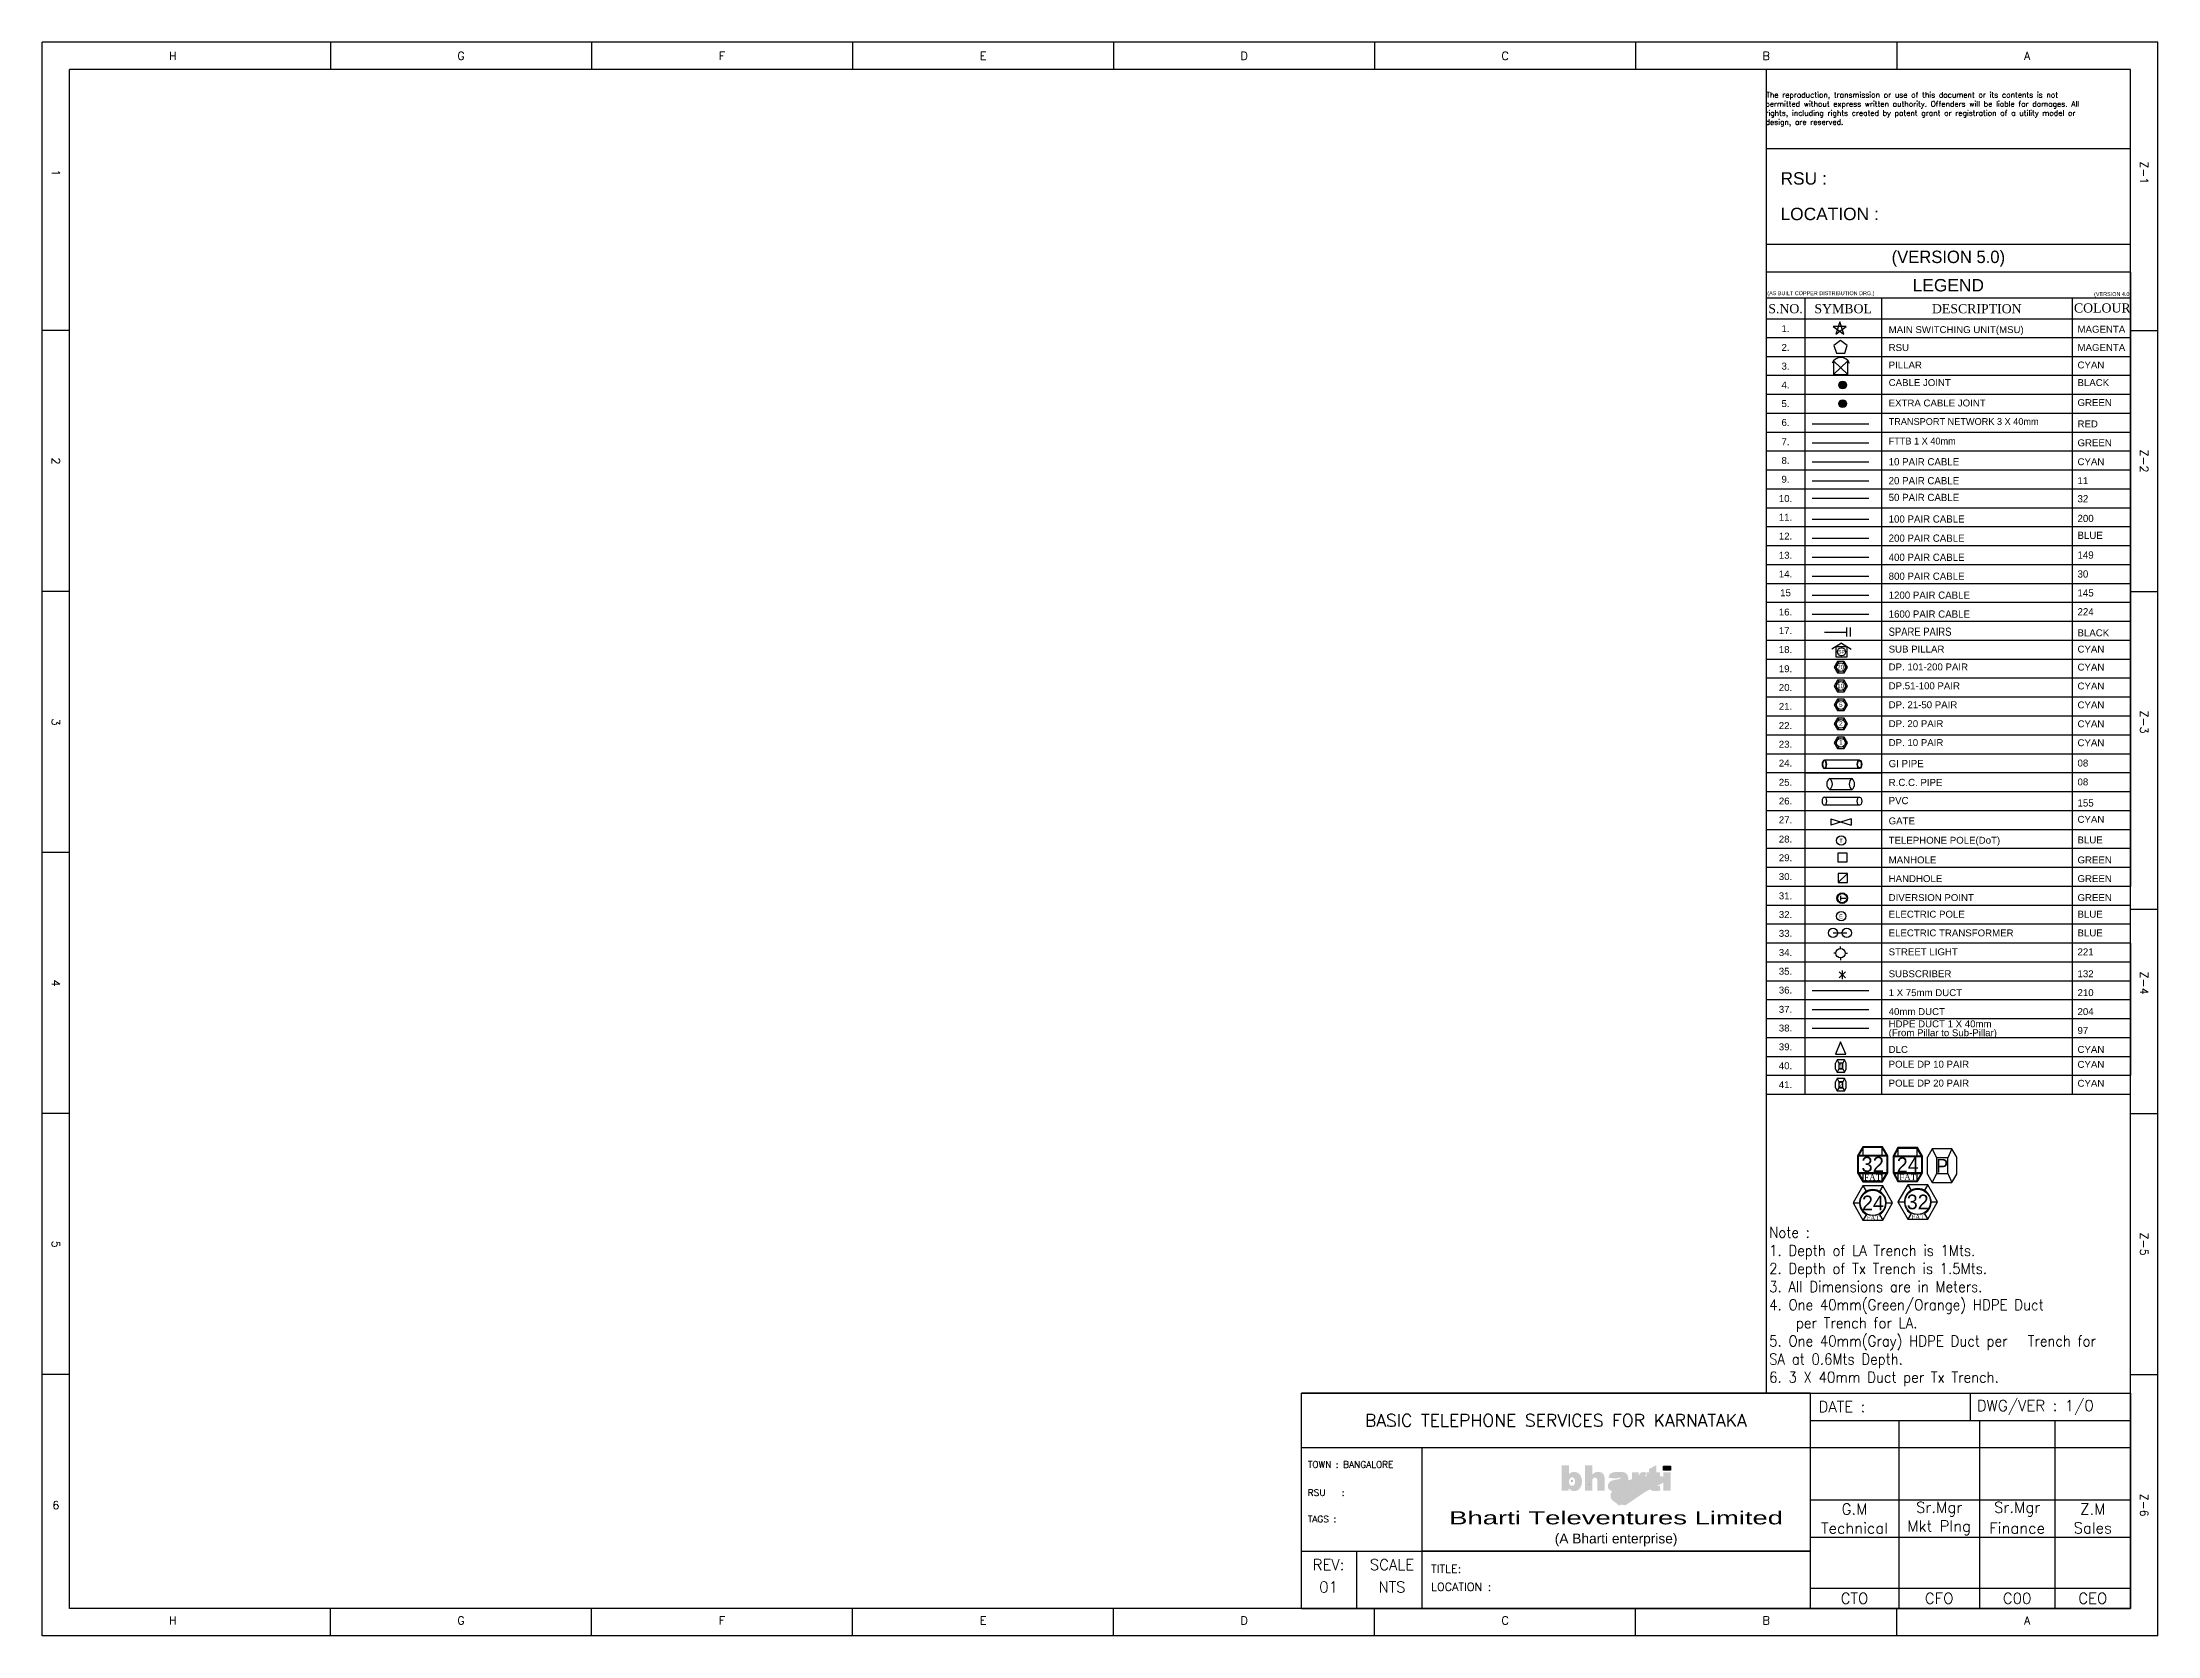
# Model space of a CAD drawing. Header units: inches. Extents: x 26 to 5868, y 25 to 4425.
import ezdxf
from ezdxf.enums import TextEntityAlignment as Align

# ---------------------------------------------------------------- set-up
doc = ezdxf.new("R2010")
doc.units = ezdxf.units.IN
doc.header["$MEASUREMENT"] = 0
doc.linetypes.add('AUSGEZOGEN', pattern=[2, 1, 1])
for name, color, linetype in [('CABLE_TXT', 5, 'Continuous'), ('DLC', 4, 'Continuous'), ('DP', 4, 'Continuous'), ('JOINTS', 7, 'Continuous'), ('LEGEND', 7, 'Continuous'), ('MP', 4, 'Continuous'), ('PIL_TXT', 6, 'Continuous'), ('RSU', 6, 'Continuous'), ('SP', 4, 'Continuous'), ('TXT', 7, 'Continuous')]:
    doc.layers.add(name, color=color, linetype=linetype)
doc.styles.add('2', font='arial.ttf', dxfattribs={"height": 2})
doc.styles.add('ar', font='swiss.ttf')
doc.styles.add('book', font='BKANT.TTF', dxfattribs={"height": 5})
doc.styles.add('COMPLEX', font='COMPLEX.shx', dxfattribs={"width": 0.9})
doc.styles.add('LEGEND', font='ANTQUAB.TTF', dxfattribs={"height": 10})
doc.styles.add('ROMANTIC', font='romantic.ttf')
doc.styles.get("Standard").update_dxf_attribs({"font": 'arial.ttf'})
doc.styles.add('STYLE1', font='romans.shx')
doc.styles.add('technic', font='technic_.ttf')

# ---------------------------------------------------------------- blocks, each defined once
blk = doc.blocks.new('YogiSir')
at = {"layer": 'CABLE_TXT', "style": 'LEGEND', "width": 0.6}
blk.add_text('Cable_Text', height=0.9, dxfattribs=at).set_placement((0, 0.3), align=Align.CENTER)
blk = doc.blocks.new('yogi')
at = {"layer": 'CABLE_TXT', "style": 'LEGEND', "width": 0.6}
blk.add_text('Cable - Text', height=0.9, dxfattribs=at).set_placement((0, 0.1), align=Align.CENTER)
blk = doc.blocks.new('DLC')
at = {"const_width": 1}
blk.add_lwpolyline([(0, 0), (9, 0), (0, 22), (-9, 0), (0, 0)], dxfattribs=at)
blk = doc.blocks.new('DP1')
for p, q in [((-4, 4), (-3, 4)), ((-2, 8), (-1, 6)), ((-1, 1), (-2, 0)), ((2, 8), (1, 6)), ((1, 1), (2, 0)), ((3, 4), (4, 4))]:
    blk.add_line(p, q)
blk.add_lwpolyline([(-2, 8), (-4, 4), (-2, 0), (2, 0), (4, 4), (2, 8)], close=True)
blk.add_circle((0, 4), 2.9)
at = {"ltscale": 8, "style": 'ar'}
blk.add_text('1', height=3, dxfattribs=at).set_placement((-1, 3))
blk = doc.blocks.new('DP2')
for p, q in [((-4, 4), (-3, 4)), ((-2, 8), (-1, 6)), ((-1, 1), (-2, 0)), ((2, 8), (1, 6)), ((1, 1), (2, 0)), ((3, 4), (4, 4))]:
    blk.add_line(p, q)
blk.add_lwpolyline([(-2, 8), (-4, 4), (-2, 0), (2, 0), (4, 4), (2, 8)], close=True)
blk.add_circle((0, 4), 2.9)
at = {"ltscale": 8, "style": 'ar'}
blk.add_text('2', height=3, dxfattribs=at).set_placement((-1, 3))
blk = doc.blocks.new('DP5')
for p, q in [((-4, 4), (-3, 4)), ((-2, 8), (-1, 6)), ((-1, 1), (-2, 0)), ((2, 8), (1, 6)), ((1, 1), (2, 0)), ((3, 4), (4, 4))]:
    blk.add_line(p, q)
blk.add_lwpolyline([(-2, 8), (-4, 4), (-2, 0), (2, 0), (4, 4), (2, 8)], close=True)
blk.add_circle((0, 4), 2.9)
at = {"ltscale": 8, "style": 'ar'}
blk.add_text('5', height=3, dxfattribs=at).set_placement((-1, 3))
blk = doc.blocks.new('DP10')
for p, q in [((-4, 4), (-3, 4)), ((-2, 8), (-1, 6)), ((-1, 1), (-2, 0)), ((2, 8), (1, 6)), ((1, 1), (2, 0)), ((3, 4), (4, 4))]:
    blk.add_line(p, q)
blk.add_lwpolyline([(-2, 8), (-4, 4), (-2, 0), (2, 0), (4, 4), (2, 8)], close=True)
blk.add_circle((0, 4), 2.9)
at = {"ltscale": 8, "style": 'ar'}
blk.add_text('10', height=3, dxfattribs=at).set_placement((0, 4), align=Align.MIDDLE)
blk = doc.blocks.new('DP20')
for p, q in [((-4, 4), (-3, 4)), ((-2, 8), (-1, 6)), ((-1, 1), (-2, 0)), ((2, 8), (1, 6)), ((1, 1), (2, 0)), ((3, 4), (4, 4))]:
    blk.add_line(p, q)
blk.add_lwpolyline([(-2, 8), (-4, 4), (-2, 0), (2, 0), (4, 4), (2, 8)], close=True)
blk.add_circle((0, 4), 2.9)
at = {"ltscale": 8, "style": 'ar'}
blk.add_text('20', height=3, dxfattribs=at).set_placement((0, 4), align=Align.MIDDLE)
blk = doc.blocks.new('J')
h = blk.add_hatch(color=256)
edge = h.paths.add_edge_path()
edge.add_arc((0, 0), 1.34, 0, 360)
blk.add_circle((0, 0), 1.34)
blk = doc.blocks.new('RSU')
at = {"const_width": 1, "flags": 128}
blk.add_lwpolyline([(0, 24), (-13, 15), (-8, 0), (8, 0), (13, 15)], close=True, dxfattribs=at)
blk = doc.blocks.new('MP')
for p, q in [((-9, 18), (9, 0)), ((9, 18), (-9, 0)), ((-9, 18), (-9, 0)), ((-9, 0), (9, 0)), ((9, 0), (9, 18))]:
    blk.add_line(p, q)
at = {"const_width": 1.02}
blk.add_lwpolyline([(11, 15, 0.67595397), (-11, 15)], format="xyb", dxfattribs=at)
blk = doc.blocks.new('cabtxt')
at = {"layer": 'CABLE_TXT', "style": 'COMPLEX'}
blk.add_text('XXXXX', height=2, dxfattribs=at).set_placement((0, 0))
blk = doc.blocks.new('PILNUM')
at = {"layer": 'PIL_TXT', "style": 'COMPLEX'}
blk.add_text('XX', height=2.5, dxfattribs=at).set_placement((0, 0))
blk = doc.blocks.new('SP')
at = {"linetype": 'Continuous'}
for p, q in [((0, 9), (-6, 5)), ((4, 7), (-4, 7)), ((-4, 7), (-4, 0)), ((-3, 3), (-4, 3)), ((-4, 0), (4, 0)), ((0, 9), (6, 5)), ((0, 7), (0, 6)), ((4, 3), (3, 3)), ((4, 0), (4, 7))]:
    blk.add_line(p, q, dxfattribs=at)
blk.add_line((0, 0), (0, 1))
blk.add_circle((0, 3), 2.69)
at = {"ltscale": 8, "style": 'ar'}
blk.add_text('SP', height=2.38, dxfattribs=at).set_placement((0, 3), align=Align.MIDDLE)
blk = doc.blocks.new('PDP2')
for p, q in [((-3, 2), (-3, 6)), ((-2, 8), (-1, 6)), ((-1, 2), (-2, 0)), ((2, 8), (1, 6)), ((1, 2), (2, 0)), ((3, 2), (3, 6))]:
    blk.add_line(p, q)
for points in [[(3, 6), (2, 8), (-2, 8), (-3, 6)], [(-3, 2), (-2, 0), (2, 0), (3, 2)], [(-1, 6), (-1, 2), (1, 2), (1, 6)], [(1, 6), (-1, 6)]]:
    blk.add_lwpolyline(points)
at = {"ltscale": 8, "style": 'ar'}
blk.add_text('2', height=3, dxfattribs=at).set_placement((0, 4), align=Align.MIDDLE)
blk = doc.blocks.new('PDP1')
for p, q in [((-81, 47), (-81, 140)), ((-54, 186), (-31, 137)), ((-31, 137), (-31, 50)), ((54, 186), (31, 137)), ((31, 50), (31, 137)), ((81, 47), (81, 140)), ((-31, 50), (-54, 0)), ((-31, 50), (31, 50)), ((31, 50), (54, 0))]:
    blk.add_line(p, q)
for points in [[(81, 140), (54, 186), (-54, 186), (-81, 140)], [(31, 137), (-31, 137)], [(-81, 47), (-54, 0), (54, 0), (81, 47)]]:
    blk.add_lwpolyline(points)
at = {"ltscale": 8, "style": 'book'}
blk.add_text('P', height=75, dxfattribs=at).set_placement((0, 93), align=Align.MIDDLE)
blk = doc.blocks.new('32F-Pole')
for points in [[(84, 143), (55, 192), (-55, 192), (-84, 143), (-84, 49), (-55, 0), (55, 0), (84, 49)], [(80, 142), (53, 188), (-53, 188), (-80, 142), (-80, 50), (-53, 4), (53, 4), (80, 50)]]:
    blk.add_lwpolyline(points, close=True)
for points in [[(-40, 142), (-80, 142)], [(-80, 142), (80, 142)], [(-77, 146), (77, 146)], [(-53, 146), (-53, 188)], [(53, 146), (53, 188)], [(-80, 50), (-40, 50), (80, 50)], [(-77, 46), (-40, 46), (77, 46)], [(-53, 4), (-53, 46)], [(53, 4), (53, 46)]]:
    blk.add_lwpolyline(points)
at = {"ltscale": 8}
for s, height, style, p in [('32', 83.7, 'book', (0, 96)), ('FAT', 33.5, 'ROMANTIC', (0, 25))]:
    blk.add_text(s, height=height, dxfattribs=dict(at, style=style)).set_placement(p, align=Align.MIDDLE)
blk = doc.blocks.new('24F-Pole')
for points in [[(81, 139), (54, 187), (-54, 187), (-81, 139), (-81, 48), (-54, 0), (54, 0), (81, 48)], [(77, 138), (52, 183), (-52, 183), (-77, 138), (-77, 49), (-52, 4), (52, 4), (77, 49)]]:
    blk.add_lwpolyline(points, close=True)
for points in [[(-39, 138), (-77, 138)], [(-77, 138), (77, 138)], [(-75, 142), (75, 142)], [(-52, 142), (-52, 183)], [(52, 142), (52, 183)], [(-77, 49), (-39, 49), (77, 49)], [(-75, 45), (-39, 45), (75, 45)], [(-52, 4), (-52, 45)], [(52, 4), (52, 45)]]:
    blk.add_lwpolyline(points)
at = {"ltscale": 8}
for s, height, style, p in [('24', 81.4, 'book', (0, 93)), ('FAT', 32.6, 'ROMANTIC', (0, 24))]:
    blk.add_text(s, height=height, dxfattribs=dict(at, style=style)).set_placement(p, align=Align.MIDDLE)
blk = doc.blocks.new('24F-DP')
for p, q in [((-55, 189), (-36, 158)), ((55, 189), (36, 158)), ((-109, 95), (-73, 95)), ((-36, 31), (-55, 0)), ((36, 31), (55, 0)), ((73, 95), (109, 95))]:
    blk.add_line(p, q)
blk.add_lwpolyline([(-55, 189), (-109, 95), (-55, 0), (55, 0), (109, 95), (55, 189)], close=True)
blk.add_circle((0, 95), 69.9)
blk.add_arc((0, 95), 73.9, 300, 240)
at = {"ltscale": 8, "style": 'book'}
blk.add_text('24', height=80.8, dxfattribs=at).set_placement((0, 95), align=Align.MIDDLE_CENTER)
at = {"ltscale": 8, "style": 'ROMANTIC'}
blk.add_text('FAT', height=24.2, dxfattribs=at).set_placement((1, 13), align=Align.MIDDLE)
blk = doc.blocks.new('32F-DP')
for p, q in [((-55, 189), (-36, 158)), ((55, 189), (36, 158)), ((-109, 95), (-73, 95)), ((-36, 31), (-55, 0)), ((36, 31), (55, 0)), ((73, 95), (109, 95))]:
    blk.add_line(p, q)
blk.add_lwpolyline([(-55, 189), (-109, 95), (-55, 0), (55, 0), (109, 95), (55, 189)], close=True)
blk.add_circle((0, 95), 69.9)
blk.add_arc((0, 95), 73.9, 300, 240)
at = {"ltscale": 8, "style": 'book'}
blk.add_text('32', height=80.8, dxfattribs=at).set_placement((0, 95), align=Align.MIDDLE_CENTER)
at = {"ltscale": 8, "style": 'ROMANTIC'}
blk.add_text('FAT', height=24.2, dxfattribs=at).set_placement((1, 13), align=Align.MIDDLE)
blk = doc.blocks.new('2022_Feb')
at = {"layer": 'LEGEND', "linetype": 'Continuous'}
h = blk.add_hatch(color=256, dxfattribs=at)
edge = h.paths.add_edge_path()
edge.add_arc((4985.8, 3478.6), 10.6, 0, 360)
h = blk.add_hatch(color=3, dxfattribs=at)
edge = h.paths.add_edge_path()
edge.add_arc((4985.8, 3427.2), 10.6, 0, 360)
at = {"layer": 'LEGEND'}
h = blk.add_hatch(color=3, dxfattribs=at)
h.paths.add_polyline_path([(4999.4, 2061.6, 1), (4969.8, 2061.6, 1)])
h.paths.add_polyline_path([(4997.1, 2061.6, -1), (4972.1, 2061.6, -1)], flags=16)
h = blk.add_hatch(color=7, dxfattribs=at)
h.paths.add_polyline_path([(4262, 467.2, 0.300366), (4242.2, 476.9, 0.212938), (4230.1, 471.1), (4230.1, 495.4), (4209.8, 495.4), (4209.8, 425.3), (4229, 425.3), (4229, 432.4, 0.366197), (4254.1, 426.3, 0.215164), (4265.7, 445.6, 0.159246)])
edge = h.paths.add_edge_path(flags=16)
edge.add_ellipse((4238.5, 450.6), major_axis=(0, 11.9), ratio=0.711111, start_angle=0, end_angle=360)
h.paths.add_polyline_path([(4320.2, 475.2, 0.364351), (4294.3, 469.6), (4294.3, 495.1), (4274.4, 495.1), (4274.4, 425), (4294.3, 425), (4294.3, 451.3, -0.277132), (4297.9, 460, -0.686436), (4308.3, 454.9), (4308.3, 425), (4328.2, 425), (4328.2, 462.4, 0.236134)])
h.paths.add_polyline_path([(4376.1, 477.1), (4356.2, 477.1), (4346.6, 474), (4342.2, 470), (4338.7, 461.2), (4357.4, 458.8), (4372.5, 461.6), (4371.7, 458.4), (4347.4, 452.9, 0.398552), (4338.3, 431.8, 0.31301), (4361.3, 423.8), (4369.3, 426.2), (4374.5, 431), (4376.1, 425.8), (4396.8, 425.8), (4395.6, 427.4), (4394, 433), (4393.6, 434.6), (4393.6, 462, 0.410812)])
h.paths.add_polyline_path([(4430.3, 461.3, -0.182708), (4438.4, 460.3), (4444.3, 473.6), (4444.3, 474.2, 0.20659), (4431.5, 476.3, 0.232916), (4424.9, 470.8), (4422.9, 467.3), (4422.9, 475.9), (4404.2, 475.9), (4404.2, 424.9), (4424.5, 424.9), (4424.5, 449.2, -0.258309)])
h.paths.add_polyline_path([(4480.9, 439.6), (4475.2, 438.5, -0.512152), (4471.2, 442), (4471.2, 461.2), (4481.8, 461.2), (4481.8, 476.2), (4471, 476.2), (4471, 495.7), (4451.2, 485.3), (4451.2, 476.1), (4444.3, 476.1), (4444.3, 474.2, -0.003313), (4444.5, 474.1), (4444.3, 473.6), (4444.3, 461.6), (4451.5, 461.6), (4451.5, 437.4, 0.122421), (4453.6, 430.5, 0.238902), (4463.2, 424.6), (4470.1, 424.1), (4474.8, 424.5), (4482.5, 426)])
h.paths.add_polyline_path([(4510.7, 476), (4491, 476), (4491, 425.3), (4510.7, 425.3)])
blk.add_hatch(color=2, dxfattribs=at).paths.add_polyline_path([(4510.6, 481.9), (4510.6, 493), (4490.7, 493), (4490.7, 481.9)])
h = blk.add_hatch(color=2, dxfattribs=at)
edge = h.paths.add_edge_path()
edge.add_ellipse((4444.9, 416.4), major_axis=(-88.2, -17.5), ratio=0.423668, start_angle=209.35882, end_angle=371.60371)
edge.add_ellipse((4433.2, 425.4), major_axis=(-88.2, -17.5), ratio=0.423668, start_angle=191.60371, end_angle=389.35882, ccw=False)
at = {"layer": 'LEGEND', "color": 7}
for p, q in [((5855.9, 4425.1), (14, 4425.1)), ((4414.2, 4425.1), (4414.2, 4350.1)), ((5135.1, 4425.1), (5135.1, 4350.1)), ((5855.9, 24.9), (5855.9, 4425.1)), ((5780.9, 4350.1), (89, 4350.1)), ((4774.7, 4350.1), (4774.7, 3790.2)), ((5780.9, 99.9), (5780.9, 4350.1)), ((5780.9, 4130.6), (4774.7, 4130.6)), ((5780.9, 3866.7), (4774.7, 3866.7)), ((5780.9, 3629.2), (5855.9, 3629.2)), ((5780.9, 2908.4), (5855.9, 2908.4)), ((5780.9, 2030.8), (5855.9, 2030.8)), ((5780.9, 1466.6), (5855.9, 1466.6)), ((3491.7, 694.8), (5780.9, 694.8)), ((3491.7, 99.9), (3491.7, 694.8)), ((5338.4, 694.8), (5338.4, 619.5)), ((5780.9, 694.8), (5780.9, 99.9)), ((4895.9, 619.5), (5780.9, 619.5)), ((3491.7, 544.2), (5780.9, 544.2)), ((3824.6, 99.9), (3824.6, 544.2)), ((4895.9, 400.5), (5780.9, 400.5)), ((4895.9, 296.6), (5780.9, 296.6)), ((3491.7, 258), (4895.9, 258)), ((3643.5, 258), (3643.5, 99.9)), ((4895.9, 156.4), (5780.9, 156.4)), ((5780.9, 99.9), (89, 99.9)), ((3491.7, 99.9), (5780.9, 99.9)), ((5855.9, 24.9), (14, 24.9))]:
    blk.add_line(p, q, dxfattribs=at)
at = {"layer": 'LEGEND', "linetype": 'Continuous', "ltscale": 5e-05}
for p, q in [((4774.7, 3790.2), (4774.7, 2459.7)), ((5780.9, 3790.2), (4774.7, 3790.2)), ((4774.7, 2459.7), (4774.7, 2407.4)), ((4774.7, 2459.7), (4774.7, 2407.4)), ((4774.7, 2407.4), (4774.7, 2198.4)), ((4774.7, 2407.4), (4774.7, 2198.4)), ((4774.7, 2198.5), (4774.7, 2198.4)), ((4774.7, 2198.4), (4774.7, 1780.5)), ((4774.7, 2146.2), (4774.7, 1885)), ((4774.7, 1780.5), (4774.7, 1571.5)), ((4774.7, 1571.5), (4774.7, 694.8))]:
    blk.add_line(p, q, dxfattribs=at)
at = {"layer": 'LEGEND', "linetype": 'AUSGEZOGEN'}
blk.add_line((5780.9, 3790.2), (4774.7, 3790.2), dxfattribs=at)
at = {"layer": 'LEGEND'}
for p, q in [((5780.9, 3790.2), (5780.9, 2459.7)), ((5780.9, 3718.5), (4774.7, 3718.5)), ((4881.5, 3718.5), (4881.5, 2407.4)), ((5093.1, 3718.5), (5093.1, 1519.2)), ((5619.5, 3718.5), (5619.5, 1519.2)), ((5780.9, 3660.2), (4774.7, 3660.2)), ((5780.9, 3608.6), (4774.7, 3608.6)), ((5780.9, 3556.9), (4774.7, 3556.9)), ((5780.9, 3504.7), (4774.7, 3504.7)), ((5780.9, 3452.4), (4774.7, 3452.4)), ((5780.9, 3400.2), (4774.7, 3400.2)), ((5780.9, 3347.9), (4774.7, 3347.9)), ((5780.9, 3295.7), (4774.7, 3295.7)), ((5780.9, 3243.4), (4774.7, 3243.4)), ((5780.9, 3191.2), (4774.7, 3191.2)), ((5780.9, 3138.9), (4774.7, 3138.9)), ((5780.9, 3086.7), (4774.7, 3086.7)), ((5780.9, 3034.4), (4774.7, 3034.4)), ((5780.9, 2982.2), (4774.7, 2982.2)), ((5780.9, 2929.9), (4774.7, 2929.9)), ((5780.9, 2877.7), (4774.7, 2877.7)), ((5780.9, 2825.4), (4774.7, 2825.4)), ((5780.9, 2825.4), (4774.7, 2825.4)), ((5780.9, 2773.2), (4774.7, 2773.2)), ((5780.9, 2720.9), (4774.7, 2720.9)), ((5780.9, 2668.7), (4774.7, 2668.7)), ((5780.9, 2616.4), (4774.7, 2616.4)), ((5780.9, 2564.2), (4774.7, 2564.2)), ((5780.9, 2511.9), (4774.7, 2511.9)), ((5780.9, 2459.7), (4774.7, 2459.7)), ((4881.5, 2459.7), (4774.7, 2459.7)), ((5780.9, 2459.7), (4881.5, 2459.7)), ((5780.9, 2459.7), (5780.9, 2094)), ((5780.9, 2407.4), (4774.7, 2407.4)), ((4881.5, 2407.4), (4881.5, 2198.4)), ((4881.5, 2407.4), (5093.1, 2407.4)), ((5032.4, 2442.6), (4935.6, 2442.6)), ((5032.4, 2419.7), (4935.6, 2419.7)), ((5780.9, 2355.2), (4774.7, 2355.2)), ((4935.6, 2340.9), (5032.4, 2340.9)), ((5780.9, 2302.9), (4774.7, 2302.9)), ((5032.4, 2318.1), (4935.6, 2318.1)), ((5780.9, 2250.7), (4774.7, 2250.7)), ((5780.9, 2198.4), (4774.7, 2198.4)), ((5780.9, 2198.4), (4774.7, 2198.4)), ((4881.5, 2198.4), (4881.5, 1937.2)), ((5780.9, 2146.2), (4774.7, 2146.2)), ((5780.9, 2094), (4774.7, 2094)), ((5780.9, 2041.7), (4774.7, 2041.7)), ((5780.9, 1989.5), (4774.7, 1989.5)), ((5780.9, 1937.2), (4774.7, 1937.2)), ((5780.9, 1937.2), (4774.7, 1937.2)), ((4881.5, 1937.2), (4881.5, 1519.2)), ((5780.9, 1937.2), (5780.9, 1571.5)), ((5780.9, 1885), (4774.7, 1885)), ((5780.9, 1832.7), (4774.7, 1832.7)), ((5780.9, 1780.5), (4774.7, 1780.5)), ((5780.9, 1728.2), (4774.7, 1728.2)), ((5780.9, 1728.2), (4774.7, 1728.2)), ((5780.9, 1676), (4774.7, 1676)), ((5780.9, 1623.7), (4774.7, 1623.7)), ((5780.9, 1571.5), (4774.7, 1571.5)), ((5780.9, 1519.2), (4774.7, 1519.2)), ((4895.9, 694.8), (3491.7, 694.8)), ((4895.9, 694.8), (4895.9, 99.9)), ((5141.4, 619.5), (5141.4, 99.9)), ((5363.4, 619.5), (5363.4, 99.9)), ((5572.2, 619.5), (5572.2, 99.9)), ((4909.2, 400.5), (5154.6, 400.5)), ((5572.2, 400.5), (5780.9, 400.5)), ((4895.9, 258), (3824.6, 258))]:
    blk.add_line(p, q, dxfattribs=at)
at = {"layer": 'LEGEND', "color": 6}
for p, q in [((4995.7, 3640.1), (4959.7, 3640.1)), ((4959.7, 3640.1), (4988.8, 3619)), ((4977.7, 3653.1), (4966.6, 3619)), ((4966.6, 3619), (4995.7, 3640.1)), ((4988.8, 3619), (4977.7, 3653.1))]:
    blk.add_line(p, q, dxfattribs=at)
at = {"layer": 'LEGEND', "color": 6, "ltscale": 8}
for p, q in [((4980.1, 3601.5), (4961.6, 3588.1)), ((4961.6, 3588.1), (4968.7, 3566.4)), ((4968.7, 3566.4), (4991.5, 3566.4)), ((4998.5, 3588.1), (4980.1, 3601.5)), ((4991.5, 3566.4), (4998.5, 3588.1))]:
    blk.add_line(p, q, dxfattribs=at)
at = {"layer": 'LEGEND', "color": 4}
for p, q in [((5000.4, 3545.2), (4960.6, 3507.7)), ((4960.6, 3545.2), (5000.4, 3507.7)), ((4960.6, 3545.2), (4960.6, 3507.7)), ((4960.6, 3507.7), (5000.4, 3507.7)), ((5000.4, 3507.7), (5000.4, 3545.2)), ((4962.9, 2699.7), (4968.9, 2699.7)), ((4972, 2715.4), (4975, 2710.2)), ((4975, 2689.1), (4972, 2683.9)), ((4982.6, 2727.9), (4982.6, 2730.4)), ((4990.2, 2715.4), (4987.2, 2710.2)), ((4987.2, 2689.1), (4990.2, 2683.9)), ((4993.3, 2699.7), (4999.3, 2699.7)), ((4972, 2663.2), (4962.9, 2647.4)), ((4962.9, 2647.4), (4972, 2631.6)), ((4962.9, 2647.4), (4968.9, 2647.4)), ((4990.2, 2663.2), (4972, 2663.2)), ((4972, 2663.2), (4975, 2658)), ((4975, 2636.9), (4972, 2631.6)), ((4972, 2631.6), (4990.2, 2631.6)), ((4990.2, 2663.2), (4987.2, 2658)), ((4987.2, 2636.9), (4990.2, 2631.6)), ((4999.3, 2647.4), (4990.2, 2663.2)), ((4990.2, 2631.6), (4999.3, 2647.4)), ((4993.3, 2647.4), (4999.3, 2647.4)), ((4972, 2610.9), (4962.9, 2595.2)), ((4962.9, 2595.2), (4968.9, 2595.2)), ((4962.9, 2595.2), (4972, 2579.4)), ((4990.2, 2610.9), (4972, 2610.9)), ((4972, 2610.9), (4975, 2605.7)), ((4975, 2584.6), (4972, 2579.4)), ((4972, 2579.4), (4990.2, 2579.4)), ((4990.2, 2610.9), (4987.2, 2605.7)), ((4987.2, 2584.6), (4990.2, 2579.4)), ((4999.3, 2595.2), (4990.2, 2610.9)), ((4990.2, 2579.4), (4999.3, 2595.2)), ((4993.3, 2595.2), (4999.3, 2595.2)), ((4962.9, 2542.9), (4968.9, 2542.9)), ((4972, 2558.7), (4975, 2553.5)), ((4975, 2532.4), (4972, 2527.1)), ((4990.2, 2558.7), (4987.2, 2553.5)), ((4987.2, 2532.4), (4990.2, 2527.1)), ((4993.3, 2542.9), (4999.3, 2542.9)), ((4962.9, 2490.7), (4968.9, 2490.7)), ((4972, 2506.4), (4975, 2501.2)), ((4975, 2480.1), (4972, 2474.9)), ((4990.2, 2506.4), (4987.2, 2501.2)), ((4987.2, 2480.1), (4990.2, 2474.9)), ((4993.3, 2490.7), (4999.3, 2490.7)), ((4966.1, 1589.3), (4966.1, 1606.4)), ((4971, 1614.9), (4975.2, 1605.8)), ((4975.2, 1589.9), (4971, 1580.8)), ((4990.7, 1614.9), (4986.5, 1605.8)), ((4986.5, 1589.9), (4990.7, 1580.8)), ((4995.6, 1589.3), (4995.6, 1606.4)), ((4966.1, 1537.7), (4966.1, 1554.7)), ((4971, 1563.2), (4975.2, 1554.1)), ((4975.2, 1538.2), (4971, 1529.1)), ((4990.7, 1563.2), (4986.5, 1554.1)), ((4986.5, 1538.2), (4990.7, 1529.1)), ((4995.6, 1537.7), (4995.6, 1554.7))]:
    blk.add_line(p, q, dxfattribs=at)
at = {"layer": 'LEGEND', "color": 1, "linetype": 'Continuous'}
blk.add_line((4901.9, 3371.2), (5058.6, 3371.2), dxfattribs=at)
at = {"layer": 'LEGEND', "color": 3, "linetype": 'Continuous'}
for p, q in [((4901.9, 3318.9), (5058.6, 3318.9)), ((4998.2, 2186), (4972.3, 2186)), ((4972.3, 2186), (4972.3, 2161.9)), ((4972.3, 2161.9), (4998.2, 2161.9)), ((4998.2, 2161.9), (4998.2, 2186)), ((4999.3, 2129.3), (4973.4, 2129.3)), ((4973.4, 2129.3), (4973.4, 2105.3)), ((4973.4, 2105.3), (4999.3, 2105.3)), ((4999.3, 2105.3), (4999.3, 2129.3))]:
    blk.add_line(p, q, dxfattribs=at)
at = {"layer": 'LEGEND', "color": 4, "linetype": 'Continuous'}
for p, q in [((4901.9, 3266.7), (5058.6, 3266.7)), ((4982.6, 2765.9), (4956, 2749.5)), ((4997.9, 2755.5), (4967.3, 2755.5)), ((4967.3, 2755.5), (4967.3, 2727.9)), ((4982.6, 2765.9), (5009.2, 2749.5)), ((4982.6, 2755.5), (4982.6, 2753)), ((4997.9, 2727.9), (4997.9, 2755.5)), ((4971.3, 2741.7), (4967.3, 2741.7)), ((4967.3, 2727.9), (4997.9, 2727.9)), ((4997.9, 2741.7), (4993.9, 2741.7))]:
    blk.add_line(p, q, dxfattribs=at)
at = {"layer": 'LEGEND', "color": 11, "linetype": 'Continuous'}
blk.add_line((4901.9, 3214.4), (5058.6, 3214.4), dxfattribs=at)
at = {"layer": 'LEGEND', "color": 32, "linetype": 'Continuous'}
blk.add_line((4901.9, 3166.3), (5058.6, 3166.3), dxfattribs=at)
at = {"layer": 'LEGEND', "color": 200, "linetype": 'Continuous'}
blk.add_line((4901.9, 3108.6), (5058.6, 3108.6), dxfattribs=at)
at = {"layer": 'LEGEND', "color": 5, "linetype": 'Continuous'}
blk.add_line((4901.9, 3055.8), (5058.6, 3055.8), dxfattribs=at)
at = {"layer": 'LEGEND', "color": 149, "linetype": 'Continuous'}
blk.add_line((4901.9, 3002.9), (5058.6, 3002.9), dxfattribs=at)
blk.add_line((4901.9, 3002.9), (5058.6, 3002.9), dxfattribs=at)
at = {"layer": 'LEGEND', "color": 30, "linetype": 'Continuous'}
blk.add_line((4901.9, 2950.6), (5058.6, 2950.6), dxfattribs=at)
at = {"layer": 'LEGEND', "color": 145, "linetype": 'Continuous'}
blk.add_line((4901.9, 2898.4), (5058.6, 2898.4), dxfattribs=at)
at = {"layer": 'LEGEND', "color": 224, "linetype": 'Continuous'}
blk.add_line((4901.9, 2846.1), (5058.6, 2846.1), dxfattribs=at)
at = {"layer": 'LEGEND', "color": 7, "linetype": 'Continuous'}
for p, q in [((4996.8, 2809.4), (4996.8, 2784.3)), ((5006.3, 2809.4), (5006.3, 2784.3))]:
    blk.add_line(p, q, dxfattribs=at)
at = {"layer": 'LEGEND', "color": 7, "lineweight": 30}
blk.add_line((4935.6, 2796.2), (4996.7, 2796.2), dxfattribs=at)
at = {"layer": 'LEGEND', "color": 8}
for p, q in [((4949.8, 2391.9), (5011.9, 2391.9)), ((4949.8, 2361.3), (5011.9, 2361.3))]:
    blk.add_line(p, q, dxfattribs=at)
at = {"layer": 'LEGEND', "color": 4, "linetype": 'Continuous', "ltscale": 5e-05}
for p, q in [((4953.7, 2280.9), (5009.2, 2263.2)), ((5009.2, 2280.9), (4953.7, 2263.2)), ((4953.7, 2280.9), (4953.7, 2263.2)), ((5009.2, 2280.9), (5009.2, 2263.2))]:
    blk.add_line(p, q, dxfattribs=at)
at = {"layer": 'LEGEND', "color": 3, "linetype": 'Continuous', "ltscale": 8}
for p, q in [((4999.3, 2129.3), (4973.4, 2105.3)), ((4979.9, 2068.1), (4979.9, 2055.1)), ((4979.9, 2061.6), (4994.3, 2061.6))]:
    blk.add_line(p, q, dxfattribs=at)
at = {"layer": 'LEGEND', "color": 5, "ltscale": 8}
blk.add_line((4959.3, 1965.6), (4997.2, 1965.6), dxfattribs=at)
at = {"layer": 'LEGEND', "color": 221, "ltscale": 8}
for p, q in [((4980.3, 1922.2), (4980.3, 1928)), ((4967.5, 1909.4), (4961.7, 1909.4)), ((4980.3, 1896.5), (4980.3, 1890.7)), ((4993.2, 1909.4), (4999, 1909.4))]:
    blk.add_line(p, q, dxfattribs=at)
at = {"layer": 'LEGEND', "color": 132}
for p, q in [((4976.7, 1858.6), (4994.1, 1841.2)), ((4976.7, 1841.2), (4994.1, 1858.6)), ((4985.4, 1837.6), (4985.4, 1862.2))]:
    blk.add_line(p, q, dxfattribs=at)
at = {"layer": 'LEGEND', "color": 210, "linetype": 'Continuous'}
blk.add_line((4901.9, 1806.8), (5058.6, 1806.8), dxfattribs=at)
at = {"layer": 'LEGEND', "color": 204, "linetype": 'Continuous'}
blk.add_line((4901.9, 1754.6), (5058.6, 1754.6), dxfattribs=at)
at = {"layer": 'LEGEND', "color": 97, "linetype": 'Continuous'}
blk.add_line((4901.9, 1702.3), (5058.6, 1702.3), dxfattribs=at)
at = {"layer": 'LEGEND', "color": 4, "ltscale": 8}
for p, q in [((4980.2, 1664.6), (4965.8, 1631.1)), ((4994.3, 1631.1), (4980.2, 1664.6)), ((4965.8, 1631.1), (4994.3, 1631.1))]:
    blk.add_line(p, q, dxfattribs=at)
at = {"layer": 'LEGEND', "color": 7, "flags": 128}
for points in [[(14, 24.9), (14, 4425.1)], [(809.9, 4425.1), (809.9, 4350.1)], [(1530.8, 4425.1), (1530.8, 4350.1)], [(2251.6, 4425.1), (2251.6, 4350.1)], [(2972.5, 4425.1), (2972.5, 4350.1)], [(3693.4, 4425.1), (3693.4, 4350.1)], [(89, 99.9), (89, 4350.1)], [(89, 3629.2), (14, 3629.2)], [(89, 2908.4), (14, 2908.4)], [(89, 2187.5), (14, 2187.5)], [(89, 1466.6), (14, 1466.6)], [(89, 745.8), (14, 745.8)], [(5780.9, 745.8), (5855.9, 745.8)], [(809.9, 24.9), (809.9, 99.9)], [(1530.8, 24.9), (1530.8, 99.9)], [(2251.6, 24.9), (2251.6, 99.9)], [(2972.5, 24.9), (2972.5, 99.9)], [(3693.4, 24.9), (3693.4, 99.9)], [(4414.2, 24.9), (4414.2, 99.9)], [(5135.1, 24.9), (5135.1, 99.9)]]:
    blk.add_lwpolyline(points, dxfattribs=at)
at = {"layer": 'LEGEND', "color": 4}
for points in [[(4972, 2715.4), (4962.9, 2699.7), (4972, 2683.9), (4990.2, 2683.9), (4999.3, 2699.7), (4990.2, 2715.4)], [(4972, 2558.7), (4962.9, 2542.9), (4972, 2527.1), (4990.2, 2527.1), (4999.3, 2542.9), (4990.2, 2558.7)], [(4972, 2506.4), (4962.9, 2490.7), (4972, 2474.9), (4990.2, 2474.9), (4999.3, 2490.7), (4990.2, 2506.4)]]:
    blk.add_lwpolyline(points, close=True, dxfattribs=at)
for points in [[(4995.6, 1606.4), (4990.7, 1614.9), (4971, 1614.9), (4966.1, 1606.4)], [(4966.1, 1589.3), (4971, 1580.8), (4990.7, 1580.8), (4995.6, 1589.3)], [(4975.2, 1605.8), (4975.2, 1589.9), (4986.5, 1589.9), (4986.5, 1605.8)], [(4986.5, 1605.8), (4975.2, 1605.8)], [(4995.6, 1554.7), (4990.7, 1563.2), (4971, 1563.2), (4966.1, 1554.7)], [(4966.1, 1537.7), (4971, 1529.1), (4990.7, 1529.1), (4995.6, 1537.7)], [(4975.2, 1554.1), (4975.2, 1538.2), (4986.5, 1538.2), (4986.5, 1554.1)], [(4986.5, 1554.1), (4975.2, 1554.1)]]:
    blk.add_lwpolyline(points, dxfattribs=at)
at = {"layer": 'LEGEND', "color": 2}
blk.add_lwpolyline([(4510.6, 481.9), (4490.7, 481.9), (4490.7, 493), (4510.6, 493)], close=True, dxfattribs=at)
at = {"layer": 'LEGEND', "linetype": 'Continuous'}
blk.add_circle((4985.8, 3478.6), 10.6, dxfattribs=at)
at = {"layer": 'LEGEND', "color": 3, "linetype": 'Continuous'}
blk.add_circle((4985.8, 3427.2), 10.6, dxfattribs=at)
at = {"layer": 'LEGEND', "color": 4}
for centre, radius in [((4982.6, 2741.7), 11.3), ((4981.1, 2699.7), 12.2), ((4981.1, 2647.4), 12.2), ((4981.1, 2595.2), 12.2), ((4981.1, 2542.9), 12.2), ((4981.1, 2490.7), 12.2)]:
    blk.add_circle(centre, radius, dxfattribs=at)
at = {"layer": 'LEGEND', "color": 5, "ltscale": 8}
for centre in [(4981.9, 2220.8), (4981.9, 2011.8), (4959.3, 1965.6), (4997.2, 1965.6)]:
    blk.add_circle(centre, 12.9, dxfattribs=at)
at = {"layer": 'LEGEND', "color": 3}
for radius in [14.8, 12.5]:
    blk.add_circle((4984.6, 2061.6), radius, dxfattribs=at)
at = {"layer": 'LEGEND', "color": 221, "ltscale": 8}
blk.add_circle((4980.3, 1909.4), 12.9, dxfattribs=at)
at = {"layer": 'LEGEND', "color": 4}
blk.add_arc((4980.6, 3528.9), 25.8, 21.58701, 157.81454, dxfattribs=at)
at = {"layer": 'LEGEND', "color": 8}
for centre, radius, start, end in [((4961.2, 2376.6), 19.1, 126.489, 233.511), ((4938.3, 2376.6), 19.2, 306.94424, 53.05576), ((5023.2, 2376.6), 19.1, 126.489, 233.511), ((4998.1, 2376.6), 20.6, 312.0336, 47.9664)]:
    blk.add_arc(centre, radius, start, end, dxfattribs=at)
at = {"layer": 'LEGEND', "extrusion": (0, 0, -1)}
for centre in [(4935.6, 2431.1), (4935.6, 2329.5)]:
    blk.add_ellipse(centre, major_axis=(0, 11.4), ratio=0.563155, dxfattribs=at)
at = {"layer": 'LEGEND'}
for centre in [(5032.4, 2431.1), (5032.4, 2329.5)]:
    blk.add_ellipse(centre, major_axis=(0, 11.4), ratio=0.563155, dxfattribs=at)
for points in [[(4935.6, 2441.2), (4936.2, 2441.2), (4936.8, 2441), (4938, 2440.1), (4938.6, 2439.3), (4939.7, 2437.3), (4940.1, 2436.1), (4940.9, 2432.3), (4940.9, 2429.6), (4939.9, 2425.2), (4939.1, 2423.6), (4937.5, 2421.7), (4936.8, 2421.3), (4935.5, 2421), (4934.9, 2421.1), (4933.5, 2422), (4932.8, 2422.8), (4931.6, 2425), (4931.1, 2426.4), (4930.4, 2430.4), (4930.5, 2433.2), (4931.5, 2437.3), (4932.3, 2438.9), (4933.9, 2440.7), (4934.6, 2441.1), (4935.4, 2441.2), (4935.5, 2441.2), (4935.6, 2441.2)], [(5032.4, 2441.2), (5031.8, 2441.2), (5031.2, 2441), (5030, 2440.1), (5029.4, 2439.3), (5028.3, 2437.3), (5027.9, 2436.1), (5027.1, 2432.3), (5027.2, 2429.6), (5028.1, 2425.2), (5028.9, 2423.6), (5030.5, 2421.7), (5031.2, 2421.3), (5032.5, 2421), (5033.1, 2421.1), (5034.5, 2422), (5035.2, 2422.8), (5036.5, 2425), (5036.9, 2426.4), (5037.6, 2430.4), (5037.5, 2433.2), (5036.5, 2437.3), (5035.7, 2438.9), (5034.1, 2440.7), (5033.4, 2441.1), (5032.7, 2441.2), (5032.5, 2441.2), (5032.4, 2441.2)]]:
    blk.add_open_spline(points, degree=3, knots=[0, 0, 0, 0, 0.410223, 0.410223, 0.820447, 0.820447, 1.23067, 1.23067, 1.950779, 1.950779, 2.550594, 2.550594, 3.016392, 3.016392, 3.48219, 3.48219, 3.947988, 3.947988, 4.413786, 4.413786, 5.130311, 5.130311, 5.719998, 5.719998, 6.181703, 6.181703, 6.283185, 6.283185, 6.283185, 6.283185], dxfattribs=at)
for name, p, xscale, yscale, zscale in [('32F-Pole', (5068.8, 1278.6), 0.5, 0.5, 0.5), ('24F-Pole', (5165.6, 1279.2), 0.5, 0.5, 0.5), ('PDP1', (5260.5, 1276.2), 0.5, 0.5, 0.5), ('24F-DP', (5069.4, 1172.6), 0.5, 0.5, 0.5), ('32F-DP', (5193.2, 1175.3), 0.5, 0.5, 0.5), ('cabtxt', (4237.8, 451.9), 0.004900963571513942, 0.004900963571513942, 0.004900963571513942), ('PILNUM', (4237.8, 451.9), 0.004900963571513942, 0.004900963571513942, 0.004900963571513942)]:
    blk.add_blockref(name, p, dxfattribs=dict(xscale=xscale, yscale=yscale, zscale=zscale))
blk.add_blockref('yogi', (4284.7, 442.2))
at = {"layer": 'DLC', "xscale": 0.001960385428605577, "yscale": 0.001960385428605577, "zscale": 0.001960385428605577}
blk.add_blockref('DLC', (4237.7, 451.9), dxfattribs=at)
at = {"layer": 'DP'}
for name, p, xscale, yscale, zscale in [('PDP1', (4237.8, 451.9), 0.001, 0.001, 0.001), ('DP5', (4237.7, 451.9), 0.001960385428605577, 0.001960385428605577, 0.001960385428605577), ('DP10', (4237.7, 451.9), 0.001960385428605577, 0.001960385428605577, 0.001960385428605577), ('DP20', (4237.7, 451.9), 0.001960385428605577, 0.001960385428605577, 0.001960385428605577), ('DP1', (4237.8, 451.9), 0.001960385428605577, 0.001960385428605577, 0.001960385428605577), ('DP2', (4237.8, 451.9), 0.001960385428605577, 0.001960385428605577, 0.001960385428605577), ('PDP2', (4237.8, 451.9), 0.001, 0.001, 0.001)]:
    blk.add_blockref(name, p, dxfattribs=dict(at, xscale=xscale, yscale=yscale, zscale=zscale))
at = {"layer": 'JOINTS', "xscale": 0.001960385428605577, "yscale": 0.001960385428605577, "zscale": 0.001960385428605577}
blk.add_blockref('J', (4237.8, 451.9), dxfattribs=at)
at = {"layer": 'MP', "xscale": 0.004900963571513942, "yscale": 0.004900963571513942, "zscale": 0.004900963571513942}
blk.add_blockref('MP', (4237.8, 451.8), dxfattribs=at)
at = {"layer": 'RSU', "xscale": 0.001960385428605577, "yscale": 0.001960385428605577, "zscale": 0.001960385428605577}
blk.add_blockref('RSU', (4237.8, 451.9), dxfattribs=at)
at = {"layer": 'SP', "xscale": 0.004900963571513942, "yscale": 0.004900963571513942, "zscale": 0.004900963571513942}
blk.add_blockref('SP', (4237.8, 451.9), dxfattribs=at)
at = {"layer": 'TXT'}
blk.add_blockref('YogiSir', (4367.7, 469.8), dxfattribs=at)
at = {"layer": 'LEGEND', "color": 7}
for s, height, style, p in [('H', 22.5, 'STYLE1', (374.5, 4387.6)), ('G', 22.5, 'STYLE1', (1170.3, 4387.6)), ('F', 22.5, 'STYLE1', (1891.2, 4387.6)), ('E', 22.5, 'STYLE1', (2612.1, 4387.6)), ('D', 22.5, 'STYLE1', (3332.9, 4387.6)), ('C', 22.5, 'STYLE1', (4053.8, 4387.6)), ('B', 22.5, 'STYLE1', (4774.7, 4387.6)), ('A', 22.5, 'STYLE1', (5495.5, 4387.6)), ('BASIC TELEPHONE SERVICES FOR KARNATAKA', 34.699, 'COMPLEX', (4193.8, 619.5)), ('6', 22.5, 'STYLE1', (51.5, 385.3)), ('G.M', 30.12, 'COMPLEX', (5018.6, 374.5)), ('Sr.Mgr', 30.12, 'COMPLEX', (5252.4, 374.5)), ('Sr.Mgr', 30.12, 'COMPLEX', (5467.8, 374.5)), ('Z.M', 30.12, 'COMPLEX', (5676.6, 374.5)), ('(A Bharti enterprise)', 27.109, '2', (4360.2, 289.9)), ('Technical', 30.12, 'COMPLEX', (5018.6, 322.6)), ('Mkt Plng', 30.12, 'COMPLEX', (5252.4, 322.6)), ('Finance', 30.12, 'COMPLEX', (5467.8, 322.6)), ('Sales', 30.12, 'COMPLEX', (5676.6, 322.6)), ('REV:', 30.12, 'COMPLEX', (3566.1, 220.9)), ('SCALE', 30.12, 'COMPLEX', (3741.4, 220.9)), ('01', 30.12, 'COMPLEX', (3566.1, 159.3)), ('NTS', 30.12, 'COMPLEX', (3741.4, 159.3)), ('CTO', 30.12, 'COMPLEX', (5018.6, 128.1)), ('CFO', 30.12, 'COMPLEX', (5252.4, 128.1)), ('C00', 30.12, 'COMPLEX', (5467.8, 128.1)), ('CEO', 30.12, 'COMPLEX', (5676.6, 128.1)), ('H', 22.5, 'STYLE1', (374.5, 67)), ('G', 22.5, 'STYLE1', (1170.3, 67)), ('F', 22.5, 'STYLE1', (1891.2, 67)), ('E', 22.5, 'STYLE1', (2612.1, 67)), ('D', 22.5, 'STYLE1', (3332.9, 67)), ('C', 22.5, 'STYLE1', (4053.8, 67)), ('B', 22.5, 'STYLE1', (4774.7, 67)), ('A', 22.5, 'STYLE1', (5495.5, 67))]:
    blk.add_text(s, height=height, dxfattribs=dict(at, style=style)).set_placement(p, align=Align.MIDDLE)
for s, height, style, p in [('The reproduction, transmission or use of this document or its contents is not ', 15, 'STYLE1', (4774.6, 4272.4)), ('permitted without express written authority. Offenders will be liable for damages. All ', 15, 'STYLE1', (4772.5, 4247.4)), ('rights, including rights created by patent grant or registration of a utility model or ', 15, 'STYLE1', (4772.5, 4222.4)), ('design, are reserved.', 15, 'STYLE1', (4773.2, 4197.4)), ('DATE : ', 30.12, 'COMPLEX', (4919.4, 642.3)), ('DWG/VER : 1/0', 30.121, 'COMPLEX', (5356.6, 645.3)), ('TITLE: ', 22.59, 'COMPLEX', (3849.1, 198.4)), ('LOCATION :  ', 22.591, 'COMPLEX', (3849.1, 148.6))]:
    blk.add_text(s, height=height, dxfattribs=dict(at, style=style)).set_placement(p)
at = {"layer": 'LEGEND', "color": 7, "style": 'STYLE1'}
for s, p in [('Z-1', (5818.4, 4064.7)), ('1', (51.5, 4064.7)), ('2', (51.5, 3268.8)), ('Z-2', (5818.4, 3268.8)), ('Z-3', (5818.4, 2547.9)), ('3', (51.5, 2547.9)), ('4', (51.5, 1827.1)), ('Z-4', (5818.4, 1827.1)), ('5', (51.5, 1106.2)), ('Z-5', (5818.4, 1106.2)), ('Z-6', (5818.4, 385.3))]:
    blk.add_text(s, height=22.5, rotation=270, dxfattribs=at).set_placement(p, align=Align.MIDDLE)
at = {"layer": 'LEGEND', "style": 'ar'}
for s, height, p in [('RSU :', 34.27, (4814.3, 4049.3)), ('LOCATION : ', 34.274, (4814.3, 3951.1))]:
    blk.add_text(s, height=height, dxfattribs=at).set_placement(p, align=Align.MIDDLE_LEFT)
at = {"layer": 'LEGEND'}
for s, height, style, p in [('(VERSION 5.0)', 34.274, 'LEGEND', (5277.8, 3828.4)), ('LEGEND', 34.27, 'ar', (5277.8, 3754.3))]:
    blk.add_text(s, height=height, dxfattribs=dict(at, style=style)).set_placement(p, align=Align.MIDDLE)
at = {"layer": 'LEGEND', "color": 0, "ltscale": 8, "style": 'ar'}
for s, p in [('(AS BUILT COPPER DISTRIBUTION DRG.)', (4777.8, 3726.8)), ('(VERSION 4.0)', (5680.3, 3724.5))]:
    blk.add_text(s, height=10.744, dxfattribs=at).set_placement(p)
at = {"layer": 'LEGEND', "ltscale": 8}
for s, height, style, p in [('S.NO.', 25.2, 'ROMANTIC', (4828.1, 3689.4)), ('SYMBOL', 25.2, 'ROMANTIC', (4987.3, 3689.4)), ('DESCRIPTION', 25.205, 'ROMANTIC', (5356.3, 3689.4)), ('1.', 19.08, 'ar', (4828.1, 3634.4)), ('2.', 19.08, 'ar', (4828.1, 3582.7)), ('3.', 19.08, 'ar', (4828.1, 3530.8)), ('4.', 19.08, 'ar', (4828.1, 3478.8)), ('5.', 19.08, 'ar', (4828.1, 3427.2)), ('6.', 19.08, 'ar', (4828.1, 3375.2)), ('7.', 19.08, 'ar', (4828.1, 3322.1)), ('8.', 19.08, 'ar', (4828.1, 3270.4)), ('9.', 19.08, 'ar', (4828.1, 3218.4)), ('10.', 19.08, 'ar', (4828.1, 3165.3)), ('11.', 19.08, 'ar', (4828.1, 3113.7)), ('12.', 19.08, 'ar', (4828.1, 3061.7)), ('13.', 19.08, 'ar', (4828.1, 3008.6)), ('14.', 19.08, 'ar', (4828.1, 2956.9)), ('15', 19.08, 'ar', (4828.1, 2904.9)), ('16.', 19.08, 'ar', (4828.1, 2851.8)), ('17.', 19.08, 'ar', (4828.1, 2800.2)), ('18.', 19.08, 'ar', (4828.1, 2748.2)), ('19.', 19.08, 'ar', (4828.1, 2695.1)), ('20.', 19.08, 'ar', (4828.1, 2643.4)), ('21.', 19.08, 'ar', (4828.1, 2591.4)), ('22.', 19.08, 'ar', (4828.1, 2538.3)), ('23.', 19.08, 'ar', (4828.1, 2486.7)), ('24.', 19.08, 'ar', (4828.1, 2434.7)), ('25.', 19.08, 'ar', (4828.1, 2381.6)), ('26.', 19.08, 'ar', (4828.1, 2329.9)), ('27.', 19.08, 'ar', (4828.1, 2278)), ('28.', 19.08, 'ar', (4828.1, 2224.8)), ('29.', 19.08, 'ar', (4828.1, 2173.2)), ('30.', 19.08, 'ar', (4828.1, 2121.2)), ('31.', 19.08, 'ar', (4828.1, 2068.1)), ('32.', 19.08, 'ar', (4828.1, 2016.5)), ('33.', 19.08, 'ar', (4828.1, 1964.5)), ('34.', 19.08, 'ar', (4828.1, 1911.4)), ('35.', 19.08, 'ar', (4828.1, 1859.7)), ('36.', 19.08, 'ar', (4828.1, 1807.8)), ('37.', 19.08, 'ar', (4828.1, 1754.6)), ('38.', 19.08, 'ar', (4828.1, 1703)), ('39.', 19.08, 'ar', (4828.1, 1651)), ('40.', 19.08, 'ar', (4828.1, 1598.8)), ('41.', 19.08, 'ar', (4828.1, 1546.5))]:
    blk.add_text(s, height=height, dxfattribs=dict(at, style=style)).set_placement(p, align=Align.MIDDLE)
at = {"layer": 'LEGEND', "ltscale": 8, "style": 'ROMANTIC'}
blk.add_text('COLOUR', height=25.2, dxfattribs=at).set_placement((5624.6, 3678.9))
at = {"layer": 'LEGEND', "color": 6, "ltscale": 8, "style": 'ar'}
for s, height, p in [('MAIN SWITCHING UNIT(MSU)', 19.076, (5112.9, 3622.1)), ('MAGENTA', 19.08, (5634.5, 3623.2)), ('RSU', 19.08, (5112.9, 3572.7)), ('MAGENTA', 19.08, (5634.5, 3572.7))]:
    blk.add_text(s, height=height, dxfattribs=at).set_placement(p)
at = {"layer": 'LEGEND', "color": 4, "style": 'ar'}
for s, p in [('PILLAR', (5112.9, 3524.5)), ('CYAN', (5634.5, 3524.5))]:
    blk.add_text(s, height=19.08, dxfattribs=at).set_placement(p)
at = {"layer": 'LEGEND', "style": 'ar'}
for s, height, p in [('CABLE JOINT', 19.076, (5112.9, 3475.8)), ('BLACK', 19.08, (5634.5, 3475.8))]:
    blk.add_text(s, height=height, dxfattribs=at).set_placement(p)
at = {"layer": 'LEGEND', "color": 3, "linetype": 'Continuous'}
for s, height, style, p in [('EXTRA CABLE JOINT', 19.076, 'ar', (5112.9, 3419.5)), ('GREEN', 19.08, 'ar', (5634.5, 3420.6)), ('FTTB 1 X 40mm', 18.9, 'book', (5112.9, 3314.4)), ('GREEN', 19.08, 'ar', (5634.5, 3309.6))]:
    blk.add_text(s, height=height, dxfattribs=dict(at, style=style)).set_placement(p)
at = {"layer": 'LEGEND', "color": 1, "linetype": 'Continuous'}
for s, height, style, p in [('TRANSPORT NETWORK 3 X 40mm', 18.9, 'book', (5112.9, 3368.4)), ('RED', 19.08, 'ar', (5634.5, 3361.8))]:
    blk.add_text(s, height=height, dxfattribs=dict(at, style=style)).set_placement(p)
at = {"layer": 'LEGEND', "color": 4, "linetype": 'Continuous'}
for s, height, style, p in [('10 PAIR CABLE', 20.004, 'book', (5112.9, 3256.7)), ('CYAN', 19.08, 'ar', (5634.5, 3257.3)), ('SUB PILLAR ', 19.076, 'ar', (5112.9, 2739.8)), ('CYAN', 19.08, 'ar', (5634.5, 2739.8)), ('DP. 101-200 PAIR', 19.076, 'ar', (5112.9, 2690.7)), ('CYAN', 19.08, 'ar', (5634.5, 2690.2)), ('DP.51-100 PAIR', 19.076, 'ar', (5112.9, 2638.5)), ('CYAN', 19.08, 'ar', (5634.5, 2638)), ('DP. 21-50 PAIR', 19.076, 'ar', (5112.9, 2586.2)), ('CYAN', 19.08, 'ar', (5634.5, 2585.7)), ('DP. 20 PAIR', 19.076, 'ar', (5112.9, 2534)), ('CYAN', 19.08, 'ar', (5634.5, 2533.5)), ('DP. 10 PAIR', 19.076, 'ar', (5112.9, 2481.7)), ('CYAN', 19.08, 'ar', (5634.5, 2481.2)), ('GATE', 19.08, 'ar', (5112.9, 2265.4)), ('CYAN', 19.08, 'ar', (5634.5, 2269.7)), ('POLE DP 10 PAIR', 19.076, 'ar', (5112.9, 1593.6)), ('CYAN', 19.08, 'ar', (5634.5, 1593.1)), ('POLE DP 20 PAIR', 19.076, 'ar', (5112.9, 1541.3)), ('CYAN', 19.08, 'ar', (5634.5, 1540.8))]:
    blk.add_text(s, height=height, dxfattribs=dict(at, style=style)).set_placement(p)
at = {"layer": 'LEGEND', "color": 11, "linetype": 'Continuous'}
for s, height, style, p in [('20 PAIR CABLE', 20.004, 'book', (5112.9, 3204.5)), ('11', 19.08, 'ar', (5634.5, 3205.1))]:
    blk.add_text(s, height=height, dxfattribs=dict(at, style=style)).set_placement(p)
at = {"layer": 'LEGEND', "color": 32, "linetype": 'Continuous', "style": 'book'}
for s, height, p in [('50 PAIR CABLE', 20.004, (5112.9, 3158.3)), ('32', 20, (5634.5, 3154.6))]:
    blk.add_text(s, height=height, dxfattribs=at).set_placement(p)
at = {"layer": 'LEGEND', "color": 200, "linetype": 'Continuous', "style": 'book'}
for s, height, p in [('100 PAIR CABLE', 20.004, (5112.9, 3098.7)), ('200', 20, (5634.5, 3100.2))]:
    blk.add_text(s, height=height, dxfattribs=at).set_placement(p)
at = {"layer": 'LEGEND', "color": 5, "linetype": 'Continuous', "style": 'book'}
for s, height, p in [('200 PAIR CABLE', 20.004, (5112.9, 3045.8)), ('BLUE', 20, (5634.5, 3053.6))]:
    blk.add_text(s, height=height, dxfattribs=at).set_placement(p)
at = {"layer": 'LEGEND', "color": 149, "linetype": 'Continuous', "style": 'book'}
for s, height, p in [('400 PAIR CABLE', 20.004, (5112.9, 2992.9)), ('400 PAIR CABLE', 20.004, (5112.9, 2992.9)), ('149', 20, (5634.5, 2999.2))]:
    blk.add_text(s, height=height, dxfattribs=at).set_placement(p)
at = {"layer": 'LEGEND', "color": 30, "linetype": 'Continuous', "style": 'book'}
for s, height, p in [('800 PAIR CABLE', 20.004, (5112.9, 2940.7)), ('30', 20, (5634.5, 2946.9))]:
    blk.add_text(s, height=height, dxfattribs=at).set_placement(p)
at = {"layer": 'LEGEND', "color": 145, "linetype": 'Continuous', "style": 'book'}
for s, height, p in [('1200 PAIR CABLE', 20.004, (5112.9, 2888.4)), ('145', 20, (5634.5, 2894.7))]:
    blk.add_text(s, height=height, dxfattribs=at).set_placement(p)
at = {"layer": 'LEGEND', "color": 224, "linetype": 'Continuous', "style": 'book'}
for s, height, p in [('224', 20, (5634.5, 2842.4)), ('1600 PAIR CABLE', 20.004, (5112.9, 2836.2))]:
    blk.add_text(s, height=height, dxfattribs=at).set_placement(p)
at = {"layer": 'LEGEND', "color": 7, "linetype": 'Continuous'}
for s, height, style, p in [('SPARE PAIRS', 22.717, 'technic', (5112.9, 2786.1)), ('BLACK', 19.08, 'ar', (5634.5, 2784.8))]:
    blk.add_text(s, height=height, dxfattribs=dict(at, style=style)).set_placement(p)
at = {"layer": 'LEGEND', "color": 4, "ltscale": 8, "style": 'ar'}
for s, height, p in [('SP', 10, (4982.6, 2741.7)), ('1', 13.6, (4980.9, 1597.8)), ('2', 13.6, (4980.9, 1546.2))]:
    blk.add_text(s, height=height, dxfattribs=at).set_placement(p, align=Align.MIDDLE)
for s, height, p in [('20', 12.6, (4970.5, 2693.5)), ('10', 12.6, (4970.5, 2641.3)), ('5', 12.6, (4976, 2590)), ('2', 12.6, (4976, 2537.7)), ('1', 12.6, (4976, 2485.5)), ('DLC', 19.08, (5112.9, 1634.3)), ('CYAN', 19.08, (5634.5, 1634.3))]:
    blk.add_text(s, height=height, dxfattribs=at).set_placement(p)
at = {"layer": 'LEGEND', "color": 8}
for s, height, style, p in [('GI PIPE', 20, 'book', (5112.9, 2423.3)), ('08', 19.08, 'ar', (5634.5, 2425.2)), ('R.C.C. PIPE', 20.004, 'book', (5112.9, 2371.1)), ('08', 19.08, 'ar', (5634.5, 2373))]:
    blk.add_text(s, height=height, dxfattribs=dict(at, style=style)).set_placement(p)
at = {"layer": 'LEGEND', "linetype": 'Continuous', "ltscale": 5e-05, "style": 'book'}
for s, p in [('PVC', (5112.9, 2321)), ('155', (5634.5, 2314.6))]:
    blk.add_text(s, height=20, dxfattribs=at).set_placement(p)
at = {"layer": 'LEGEND'}
for s, p in [('T', (4986.2, 2214.6)), ('E', (4986.2, 2005.6))]:
    blk.add_text(s, height=10.9, dxfattribs=at).set_placement(p, align=Align.RIGHT)
at = {"layer": 'LEGEND', "color": 5, "ltscale": 8, "style": 'ar'}
for s, height, p in [('TELEPHONE POLE(DoT)', 19.076, (5112.9, 2212)), ('BLUE', 19.08, (5634.5, 2212.9)), ('ELECTRIC POLE', 19.076, (5112.9, 2007.8)), ('BLUE', 19.08, (5634.5, 2007.8)), ('ELECTRIC TRANSFORMER', 19.076, (5112.9, 1956.1)), ('BLUE', 19.08, (5634.5, 1956.1))]:
    blk.add_text(s, height=height, dxfattribs=at).set_placement(p)
at = {"layer": 'LEGEND', "color": 3, "ltscale": 8, "style": 'ar'}
for s, height, p in [('MANHOLE ', 19.08, (5112.9, 2157.7)), ('GREEN', 19.08, (5634.5, 2157.7)), ('HANDHOLE ', 19.08, (5112.9, 2106)), ('GREEN', 19.08, (5634.5, 2106)), ('DIVERSION POINT', 19.076, (5112.9, 2053.7)), ('GREEN', 19.08, (5634.5, 2053.7))]:
    blk.add_text(s, height=height, dxfattribs=at).set_placement(p)
at = {"layer": 'LEGEND', "color": 221, "ltscale": 8, "style": 'ar'}
for s, height, p in [('STREET LIGHT', 19.076, (5112.9, 1903.8)), ('221', 19.08, (5634.5, 1903.8))]:
    blk.add_text(s, height=height, dxfattribs=at).set_placement(p)
at = {"layer": 'LEGEND', "color": 132, "style": 'ar'}
for s, p in [('SUBSCRIBER', (5112.9, 1843.3)), ('132', (5634.5, 1843.3))]:
    blk.add_text(s, height=19.08, dxfattribs=at).set_placement(p)
at = {"layer": 'LEGEND', "color": 204, "style": 'ar'}
for s, p in [('40mm DUCT', (5112.9, 1738.8)), ('204', (5634.5, 1738.8))]:
    blk.add_text(s, height=19.08, dxfattribs=at).set_placement(p)
at = {"layer": 'LEGEND', "color": 210, "style": 'ar'}
for s, height, p in [('1 X 75mm DUCT', 19.076, (5112.9, 1791.1)), ('210', 19.08, (5634.5, 1791.1))]:
    blk.add_text(s, height=height, dxfattribs=at).set_placement(p)
at = {"layer": 'LEGEND', "color": 97, "style": 'ar'}
for s, height, p in [('(From Pillar to Sub-Pillar)', 19.076, (5112.9, 1680.4)), ('HDPE DUCT 1 X 40mm', 19.076, (5112.9, 1705)), ('97', 19.08, (5634.5, 1686.6))]:
    blk.add_text(s, height=height, dxfattribs=at).set_placement(p)
at = {"layer": 'LEGEND', "color": 7, "style": 'COMPLEX'}
for s, height, p in [('TOWN : BANGALORE', 18.073, (3508.9, 497.7)), ('RSU   :  ', 18.07, (3508.9, 419.9)), ('TAGS : ', 18.07, (3508.9, 347.1))]:
    blk.add_text(s, height=height, dxfattribs=at).set_placement(p, align=Align.MIDDLE_LEFT)
at = {"layer": 'LEGEND', "color": 7, "style": '2', "width": 1.5}
blk.add_text('Bharti Televentures Limited', height=36.145, dxfattribs=at).set_placement((4360.2, 351.1), align=Align.MIDDLE)
at = {"layer": 'LEGEND', "color": 7, "insert": (4782.9, 1153.8), "char_height": 30, "width": 1006.298, "attachment_point": 1, "style": 'COMPLEX'}
blk.add_mtext('Note : \\P1. Depth of LA Trench is 1Mts.\\P2. Depth of Tx Trench is 1.5Mts.\\P3. All Dimensions are in Meters.\\P4. One 40mm(Green/Orange) HDPE Duct              per Trench for LA.\\P5. One 40mm(Gray) HDPE Duct per   Trench for SA at 0.6Mts Depth.\\P6. 3 X 40mm Duct per Tx Trench.', dxfattribs=at)

msp = doc.modelspace()

# ---------------------------------------------------------------- block references
msp.add_blockref('2022_Feb', (12.3, -0.3))

doc.saveas('drawing.dxf')
